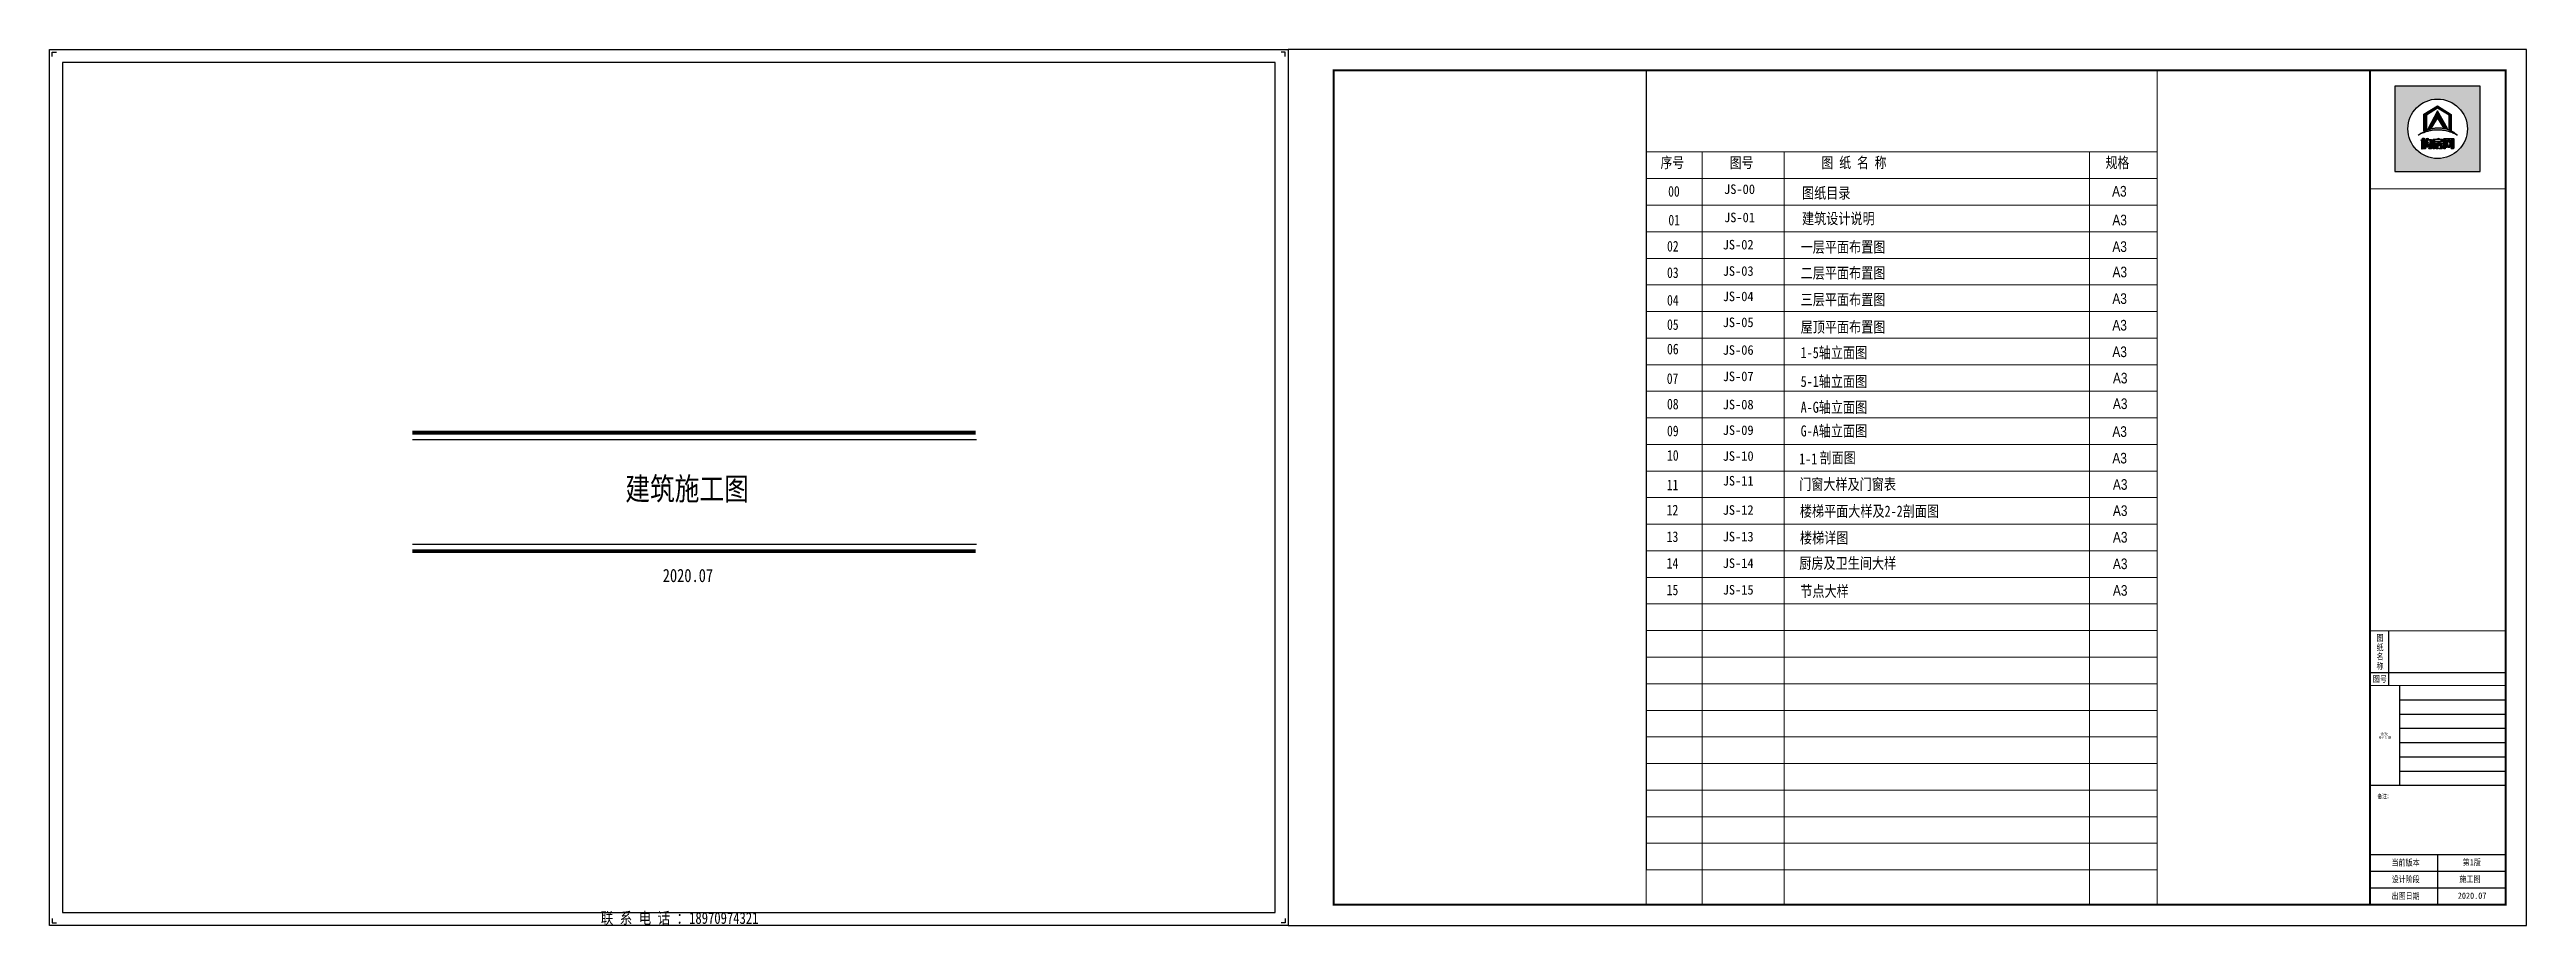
# Model space of a CAD drawing. Header units: millimetres. Extents: x -807114 to 146922, y -468455 to -61603.
# Drawn here: x -511051 to -426337, y -238672 to -208723 of the extents above; entities that cross this region are included whole.
import ezdxf
from ezdxf.enums import TextEntityAlignment as Align

# ---------------------------------------------------------------- set-up
doc = ezdxf.new("R2010")
doc.units = ezdxf.units.MM
doc.header["$LTSCALE"] = 1000
for name, color, linetype in [('PUB_TEXT', 3, 'Continuous'), ('PUB_TITLE', 4, 'Continuous'), ('TK', 7, 'Continuous'), ('标注', 7, 'Continuous'), ('标注1', 7, 'Continuous'), ('装饰天花', 3, 'Continuous')]:
    doc.layers.add(name, color=color, linetype=linetype)
doc.styles.add('HZ', font='', dxfattribs={"width": 0.8})
doc.styles.add('style2', font='', dxfattribs={"width": 0.8, "height": 250})
doc.styles.add('ZDBOX', font='simsun.ttc', dxfattribs={"width": 0.7})
doc.styles.add('宋体', font='simsun.ttc', dxfattribs={"width": 0.8})
doc.styles.get('HZ').set_extended_font_data('NSimSun')
doc.styles.get('style2').set_extended_font_data('SimSun')

msp = doc.modelspace()

# ---------------------------------------------------------------- texts
at = {"style": 'ZDBOX', "width": 0.8}
for s, height, p in [('图', 213.9, (-431344.6, -228838.5)), ('纸', 213.9, (-431344.6, -229161.2)), ('名', 213.9, (-431344.6, -229473)), ('图号', 213.92, (-431349, -230242.2)), ('称', 213.9, (-431344.6, -229800.9)), ('备注：', 142.62, (-431192.2, -234246.2)), ('联 系 电 话 ：18970974321 ', 396.131, (-489395.1, -238415.8))]:
    msp.add_text(s, height=height, dxfattribs=at).set_placement(p, align=Align.MIDDLE)
for s, p in [('设计阶段', (-430948.6, -237201.3)), ('当前版本', (-430948.6, -236630.8)), ('施工图', (-428628.6, -237191.5)), ('第1版', (-428516.9, -236621)), ('出图日期', (-430948.6, -237771.7)), ('2020.07', (-428684.5, -237762))]:
    msp.add_text(s, height=213.92, dxfattribs=at).set_placement(p)
at = {"layer": 'PUB_TEXT', "color": 8, "style": '宋体'}
msp.add_text('修改', height=90.66, dxfattribs=at).set_placement((-431330.2, -232169.5))
at = {"layer": 'PUB_TEXT', "color": 8, "style": '宋体', "width": 0.7}
msp.add_text('REVISION', height=90.66, dxfattribs=at).set_placement((-431379.7, -232318.2), align=Align.BOTTOM_LEFT)
at = {"layer": '标注', "color": 8, "style": 'style2', "width": 0.8}
for s, p in [('00', (-455692.7, -213751.5)), ('01', (-455683.6, -214734.7)), ('02', (-455730.3, -215628.7)), ('03', (-455730.3, -216532.5)), ('04', (-455730.3, -217475.6)), ('05', (-455730.3, -218307.5)), ('06', (-455730.3, -219144)), ('07', (-455738.5, -220153.6)), ('08', (-455730.3, -221024.9)), ('09', (-455730.3, -221944.1)), ('10', (-455730.3, -222780.5)), ('11', (-455738.5, -223790.2)), ('12', (-455741.1, -224651.6)), ('13', (-455741.1, -225560.8)), ('14', (-455741.1, -226469.9)), ('15', (-455741.1, -227379.1))]:
    msp.add_text(s, height=363.66, dxfattribs=at).set_placement(p)
at = {"layer": '标注', "color": 8, "lineweight": 0}
for s, height, style, width, p in [('JS-00', 327.29, 'style2', 0.95, (-453779.9, -213661.1)), ('图纸目录', 379.34, 'HZ', 0.8, (-451113, -213816.2)), ('JS-01', 327.29, 'style2', 0.95, (-453779.9, -214625.3)), ('建筑设计说明', 379.34, 'style2', 0.8, (-451113, -214690.5)), ('JS-02', 327.29, 'style2', 0.95, (-453826.6, -215557.6)), ('一层平面布置图', 379.34, 'style2', 0.8, (-451159.8, -215664.6)), ('JS-03', 327.29, 'style2', 0.95, (-453826.6, -216458.9)), ('二层平面布置图', 379.34, 'style2', 0.8, (-451159.8, -216551.2)), ('JS-04', 327.29, 'style2', 0.95, (-453826.6, -217325.5)), ('三层平面布置图', 379.34, 'style2', 0.8, (-451159.8, -217460.4)), ('JS-05', 327.29, 'style2', 0.95, (-453826.6, -218212.2)), ('屋顶平面布置图', 379.34, 'style2', 0.8, (-451159.8, -218399.7)), ('JS-06', 327.29, 'style2', 0.95, (-453826.6, -219159.6)), ('1-5轴立面图', 379.34, 'style2', 0.8, (-451159.8, -219274.9)), ('JS-07', 327.29, 'style2', 0.95, (-453826.6, -220060.6)), ('5-1轴立面图', 379.34, 'style2', 0.8, (-451159.8, -220259.2)), ('JS-08', 327.29, 'style2', 0.95, (-453826.6, -221023.2)), ('A-G轴立面图', 379.34, 'style2', 0.8, (-451159.8, -221143.1)), ('JS-09', 327.29, 'style2', 0.95, (-453826.6, -221900)), ('G-A轴立面图', 379.34, 'style2', 0.8, (-451159.8, -221952.9)), ('JS-10', 327.29, 'style2', 0.95, (-453826.6, -222784)), ('1-1', 379.34, 'style2', 0.8, (-451211.1, -222907.4)), ('剖面图', 379.34, 'style2', 0.8, (-450515.1, -222868.1)), ('JS-11', 327.29, 'style2', 0.95, (-453826.6, -223630.2)), ('门窗大样及门窗表', 379.34, 'style2', 0.8, (-451211.1, -223777.2)), ('JS-12', 327.29, 'style2', 0.95, (-453826.6, -224630.3)), ('楼梯平面大样及2-2剖面图', 379.342, 'style2', 0.8, (-451187, -224694.9)), ('JS-13', 327.29, 'style2', 0.95, (-453826.6, -225539.5)), ('楼梯详图', 379.34, 'style2', 0.8, (-451183.3, -225606.7)), ('JS-14', 327.29, 'style2', 0.95, (-453826.6, -226448.6)), ('厨房及卫生间大样', 379.34, 'style2', 0.8, (-451205.5, -226474.1)), ('JS-15', 327.29, 'style2', 0.95, (-453826.6, -227357.7)), ('节点大样', 379.34, 'style2', 0.8, (-451171.6, -227433.4))]:
    msp.add_text(s, height=height, dxfattribs=dict(at, style=style, width=width)).set_placement(p)
at = {"layer": '标注', "color": 8, "lineweight": 0, "attachment_point": 1, "style": 'style2'}
for s, insert, char_height, width in [('{\\fSimSun|b0|i0|c134|p32;序号}', (-455952.7, -212401.8), 370.932, 5171.248), ('{\\fSimSun|b0|i0|c134|p32;图号}', (-453586.2, -212401.8), 370.932, 5171.248), ('{\\fSimSun|b0|i0|c134|p54;图 纸 名 称}', (-450448.3, -212401.8), 370.932, 5171.248), ('{\\fSimSun|b0|i0|c134|p32;规格}', (-440730.7, -212401.8), 370.932, 5171.248), ('{\\fArial|b0|i0|c0|p32;A3}', (-440508.1, -213386.3), 363.659, 1019.661), ('{\\fArial|b0|i0|c0|p32;A3}', (-440498.9, -214369.5), 363.659, 1019.661), ('{\\fArial|b0|i0|c0|p32;A3}', (-440498.9, -215278.7), 363.659, 1019.661), ('{\\fArial|b0|i0|c0|p32;A3}', (-440494.5, -216146.7), 363.659, 1019.661), ('{\\fArial|b0|i0|c0|p32;A3}', (-440498.9, -217057.2), 363.659, 1019.661), ('{\\fArial|b0|i0|c0|p32;A3}', (-440498.9, -217966.3), 363.659, 1019.661), ('{\\fArial|b0|i0|c0|p32;A3}', (-440498.9, -218875.5), 363.659, 1019.661), ('{\\fArial|b0|i0|c0|p32;A3}', (-440480.5, -219775.9), 363.659, 1019.661), ('{\\fArial|b0|i0|c0|p32;A3}', (-440480.5, -220652.1), 363.659, 1019.661), ('{\\fArial|b0|i0|c0|p32;A3}', (-440498.9, -221602.9), 363.659, 1019.661), ('{\\fArial|b0|i0|c0|p32;A3}', (-440498.9, -222512.1), 363.659, 1019.661), ('{\\fArial|b0|i0|c0|p32;A3}', (-440480.5, -223412.5), 363.659, 1019.661), ('{\\fArial|b0|i0|c0|p32;A3}', (-440480.5, -224307.4), 363.659, 1019.661), ('{\\fArial|b0|i0|c0|p32;A3}', (-440480.5, -225216.5), 363.659, 1019.661), ('{\\fArial|b0|i0|c0|p32;A3}', (-440480.5, -226125.7), 363.659, 1019.661), ('{\\fArial|b0|i0|c0|p32;A3}', (-440480.5, -227034.8), 363.659, 1019.661)]:
    msp.add_mtext(s, dxfattribs=dict(at, insert=insert, char_height=char_height, width=width))
at = {"layer": '标注', "color": 4, "insert": (-491360.8, -223354.8), "char_height": 774.7, "width": 27666.176, "attachment_point": 1, "style": 'style2'}
msp.add_mtext('建筑施工图\\P  ', dxfattribs=at)
at = {"layer": '标注', "color": 8, "insert": (-490078.2, -226479.2), "char_height": 451.91, "width": 16138.603, "attachment_point": 1, "style": 'style2'}
msp.add_mtext('2020.07', dxfattribs=at)

# ---------------------------------------------------------------- blocks, each defined once
blk = doc.blocks.new('sadasfafa')
h = blk.add_hatch(color=252)
h.dxf.hatch_style = 1
h.paths.add_polyline_path([(1853311, -2488040), (1853311, -2490368), (1855639, -2490368), (1855639, -2488040)])
h.paths.add_polyline_path([(1855286, -2489204, 1), (1853664, -2489204, 1)], flags=16)
edge = h.paths.add_edge_path(flags=0)
edge.add_spline(control_points=[(1853945, -2489376), (1853935, -2489385), (1854022, -2489327), (1854064, -2489324), (1854178, -2489280), (1854273, -2489257), (1854375, -2489242), (1854470, -2489236), (1854555, -2489239), (1854630, -2489250), (1854700, -2489259), (1854781, -2489280), (1854854, -2489303), (1854917, -2489335), (1854967, -2489354), (1854993, -2489368), (1855014, -2489382), (1854982, -2489354), (1854965, -2489332), (1854910, -2489297), (1854854, -2489260), (1854784, -2489234), (1854713, -2489206), (1854640, -2489189), (1854569, -2489179), (1854497, -2489176), (1854414, -2489178), (1854321, -2489198), (1854229, -2489222), (1854147, -2489257), (1854080, -2489292), (1854021, -2489325), (1853977, -2489352), (1853953, -2489369), (1853945, -2489376)], knot_values=[0, 0, 0, 0, 114.670179, 423.637006, 763.89867, 1083.683754, 1343.405239, 1688.07646, 1952.326814, 2113.699055, 2375.693807, 2595.188681, 2872.839541, 3068.155951, 3238.592156, 3348.056762, 3361.095167, 3431.805845, 3527.265261, 3733.200323, 3952.805082, 4160.23278, 4398.128766, 4650.488133, 4837.16968, 5050.428326, 5308.684497, 5588.159898, 5913.430939, 6163.12325, 6398.139207, 6601.625078, 6772.549769, 6871.149972, 6871.149972, 6871.149972, 6871.149972], degree=3, periodic=1)
h.paths.add_polyline_path([(1854530, -2489580), (1854534, -2489580), (1854534, -2489603), (1854618, -2489603), (1854618, -2489621), (1854481, -2489621), (1854481, -2489650), (1854589, -2489650), (1854599, -2489656), (1854606, -2489666), (1854606, -2489733), (1854600, -2489742), (1854590, -2489750), (1854506, -2489750), (1854514, -2489740), (1854518, -2489731), (1854552, -2489731), (1854558, -2489728), (1854560, -2489721), (1854560, -2489675), (1854558, -2489670), (1854553, -2489667), (1854481, -2489667), (1854481, -2489750), (1854436, -2489750), (1854436, -2489626), (1854433, -2489621), (1854406, -2489621), (1854406, -2489603), (1854488, -2489603), (1854488, -2489590)], flags=0)
h.paths.add_polyline_path([(1854486, -2489468), (1854506, -2489461), (1854506, -2489485), (1854510, -2489489), (1854601, -2489489), (1854609, -2489494), (1854615, -2489502), (1854615, -2489556), (1854607, -2489564), (1854599, -2489569), (1854401, -2489569), (1854394, -2489573), (1854394, -2489750), (1854349, -2489750), (1854349, -2489504), (1854355, -2489495), (1854367, -2489489), (1854462, -2489489), (1854462, -2489474)], flags=0)
h.paths.add_polyline_path([(1854394, -2489554), (1854394, -2489512), (1854404, -2489506), (1854562, -2489506), (1854570, -2489513), (1854570, -2489554)], flags=0)
h.paths.add_polyline_path([(1854214, -2489569), (1854203, -2489632), (1854193, -2489683), (1854194, -2489689), (1854218, -2489689), (1854220, -2489683), (1854214, -2489633), (1854254, -2489614), (1854263, -2489686), (1854263, -2489700), (1854255, -2489709), (1854159, -2489709), (1854150, -2489702), (1854148, -2489692), (1854173, -2489569)], flags=0)
h.paths.add_polyline_path([(1854187, -2489466), (1854213, -2489458), (1854207, -2489496), (1854296, -2489496), (1854305, -2489498), (1854312, -2489505), (1854314, -2489513), (1854314, -2489733), (1854310, -2489741), (1854301, -2489750), (1854231, -2489750), (1854238, -2489741), (1854243, -2489730), (1854261, -2489730), (1854268, -2489727), (1854270, -2489720), (1854270, -2489531), (1854270, -2489526), (1854267, -2489521), (1854260, -2489516), (1854202, -2489516), (1854201, -2489534), (1854196, -2489558), (1854150, -2489558), (1854159, -2489535), (1854165, -2489504), (1854167, -2489471)], flags=0)
h.paths.add_polyline_path([(1854140, -2489544), (1854140, -2489750), (1854114, -2489750), (1854114, -2489544)], flags=0)
h.paths.add_polyline_path([(1854056, -2489544), (1854053, -2489750), (1854031, -2489750), (1854031, -2489544)], flags=0)
h.paths.add_polyline_path([(1854107, -2489459), (1854107, -2489508), (1854139, -2489508), (1854139, -2489527), (1854107, -2489527), (1854107, -2489750), (1854062, -2489750), (1854062, -2489527), (1854029, -2489527), (1854029, -2489508), (1854062, -2489508), (1854062, -2489459)], flags=0)
h.paths.add_polyline_path([(1854209, -2489211), (1854471, -2488714), (1854743, -2489200), (1854618, -2489155), (1854470, -2488913), (1854318, -2489172)], flags=0)
h.paths.add_polyline_path([(1854102, -2488808), (1854470, -2488575), (1854848, -2488810), (1854848, -2489247), (1854790, -2489223), (1854790, -2488832), (1854471, -2488643), (1854168, -2488829), (1854168, -2489231), (1854102, -2489257)], flags=0)
h.paths.add_polyline_path([(1854685, -2489750), (1854641, -2489750), (1854641, -2489488), (1854641, -2489484), (1854646, -2489475), (1854656, -2489467), (1854898, -2489467), (1854907, -2489471), (1854916, -2489478), (1854916, -2489731), (1854908, -2489743), (1854902, -2489750), (1854847, -2489750), (1854858, -2489732), (1854866, -2489731), (1854869, -2489724), (1854869, -2489718), (1854867, -2489718), (1854836, -2489718), (1854826, -2489684), (1854814, -2489718), (1854746, -2489718), (1854736, -2489684), (1854722, -2489718), (1854689, -2489718), (1854689, -2489709), (1854691, -2489709), (1854720, -2489621), (1854685, -2489512)], flags=0)
h.paths.add_polyline_path([(1854779, -2489518), (1854809, -2489621), (1854781, -2489709), (1854777, -2489709), (1854750, -2489621), (1854775, -2489518)], flags=0)
h = blk.add_hatch(color=7)
h.dxf.hatch_style = 1
h.paths.add_polyline_path([(1854102, -2489257), (1854168, -2489231), (1854168, -2488829), (1854471, -2488643), (1854790, -2488832), (1854790, -2489223), (1854848, -2489247), (1854848, -2488810), (1854470, -2488575), (1854102, -2488808)])
h = blk.add_hatch(color=7)
h.dxf.hatch_style = 1
h.paths.add_polyline_path([(1854318, -2489172), (1854470, -2488913), (1854618, -2489155), (1854743, -2489200), (1854471, -2488714), (1854209, -2489211)])
h = blk.add_hatch(color=7)
h.dxf.hatch_style = 1
edge = h.paths.add_edge_path()
edge.add_spline(control_points=[(1853945, -2489376), (1853953, -2489369), (1853977, -2489352), (1854021, -2489325), (1854080, -2489292), (1854147, -2489257), (1854229, -2489222), (1854321, -2489198), (1854414, -2489178), (1854497, -2489176), (1854569, -2489179), (1854640, -2489189), (1854713, -2489206), (1854784, -2489234), (1854854, -2489260), (1854910, -2489297), (1854965, -2489332), (1854982, -2489354), (1855014, -2489382), (1854993, -2489368), (1854967, -2489354), (1854917, -2489335), (1854854, -2489303), (1854781, -2489280), (1854700, -2489259), (1854630, -2489250), (1854555, -2489239), (1854470, -2489236), (1854375, -2489242), (1854273, -2489257), (1854178, -2489280), (1854064, -2489324), (1854022, -2489327), (1853935, -2489385), (1853945, -2489376)], knot_values=[0, 0, 0, 0, 98.600203, 269.524894, 473.010766, 708.026723, 957.719033, 1282.990074, 1562.465475, 1820.721647, 2033.980292, 2220.661839, 2473.021206, 2710.917192, 2918.34489, 3137.949649, 3343.884711, 3439.344127, 3510.054805, 3523.09321, 3632.557816, 3802.994021, 3998.310431, 4275.961291, 4495.456165, 4757.450917, 4918.823158, 5183.073513, 5527.744733, 5787.466218, 6107.251302, 6447.512966, 6756.479793, 6871.149972, 6871.149972, 6871.149972, 6871.149972], degree=3, periodic=1)
h = blk.add_hatch(color=7)
h.dxf.hatch_style = 1
h.paths.add_polyline_path([(1854062, -2489459), (1854062, -2489508), (1854029, -2489508), (1854029, -2489527), (1854062, -2489527), (1854062, -2489750), (1854107, -2489750), (1854107, -2489527), (1854139, -2489527), (1854139, -2489508), (1854107, -2489508), (1854107, -2489459)])
h = blk.add_hatch(color=7)
h.dxf.hatch_style = 1
h.paths.add_polyline_path([(1854031, -2489544), (1854031, -2489750), (1854053, -2489750), (1854056, -2489544)])
h = blk.add_hatch(color=7)
h.dxf.hatch_style = 1
h.paths.add_polyline_path([(1854114, -2489544), (1854114, -2489750), (1854140, -2489750), (1854140, -2489544)])
h = blk.add_hatch(color=7)
h.dxf.hatch_style = 1
h.paths.add_polyline_path([(1854173, -2489569), (1854148, -2489692), (1854150, -2489702), (1854159, -2489709), (1854255, -2489709), (1854263, -2489700), (1854263, -2489686), (1854254, -2489614), (1854214, -2489633), (1854220, -2489683), (1854218, -2489689), (1854194, -2489689), (1854193, -2489683), (1854203, -2489632), (1854214, -2489569)])
h = blk.add_hatch(color=7)
h.dxf.hatch_style = 1
h.paths.add_polyline_path([(1854167, -2489471), (1854165, -2489504), (1854159, -2489535), (1854150, -2489558), (1854196, -2489558), (1854201, -2489534), (1854202, -2489516), (1854260, -2489516), (1854267, -2489521), (1854270, -2489526), (1854270, -2489531), (1854270, -2489720), (1854268, -2489727), (1854261, -2489730), (1854243, -2489730), (1854238, -2489741), (1854231, -2489750), (1854301, -2489750), (1854310, -2489741), (1854314, -2489733), (1854314, -2489513), (1854312, -2489505), (1854305, -2489498), (1854296, -2489496), (1854207, -2489496), (1854213, -2489458), (1854187, -2489466)])
h = blk.add_hatch(color=7)
h.dxf.hatch_style = 1
h.paths.add_polyline_path([(1854462, -2489474), (1854462, -2489489), (1854367, -2489489), (1854355, -2489495), (1854349, -2489504), (1854349, -2489750), (1854394, -2489750), (1854394, -2489573), (1854401, -2489569), (1854599, -2489569), (1854607, -2489564), (1854615, -2489556), (1854615, -2489502), (1854609, -2489494), (1854601, -2489489), (1854510, -2489489), (1854506, -2489485), (1854506, -2489461), (1854486, -2489468)])
h.paths.add_polyline_path([(1854394, -2489554), (1854394, -2489512), (1854404, -2489506), (1854562, -2489506), (1854570, -2489513), (1854570, -2489554)], flags=16)
h = blk.add_hatch(color=7)
h.dxf.hatch_style = 1
h.paths.add_polyline_path([(1854488, -2489590), (1854488, -2489603), (1854406, -2489603), (1854406, -2489621), (1854433, -2489621), (1854436, -2489626), (1854436, -2489750), (1854481, -2489750), (1854481, -2489667), (1854553, -2489667), (1854558, -2489670), (1854560, -2489675), (1854560, -2489721), (1854558, -2489728), (1854552, -2489731), (1854518, -2489731), (1854514, -2489740), (1854506, -2489750), (1854590, -2489750), (1854600, -2489742), (1854606, -2489733), (1854606, -2489666), (1854599, -2489656), (1854589, -2489650), (1854481, -2489650), (1854481, -2489621), (1854618, -2489621), (1854618, -2489603), (1854534, -2489603), (1854534, -2489580), (1854530, -2489580)])
h = blk.add_hatch(color=7)
h.dxf.hatch_style = 1
h.paths.add_polyline_path([(1854685, -2489512), (1854685, -2489493), (1854693, -2489483), (1854862, -2489483), (1854869, -2489491), (1854869, -2489724), (1854866, -2489731), (1854858, -2489732), (1854847, -2489750), (1854902, -2489750), (1854908, -2489743), (1854916, -2489731), (1854916, -2489478), (1854907, -2489471), (1854898, -2489467), (1854656, -2489467), (1854646, -2489475), (1854641, -2489484), (1854641, -2489488), (1854641, -2489750), (1854685, -2489750)])
h = blk.add_hatch(color=7)
h.dxf.hatch_style = 1
h.paths.add_polyline_path([(1854866, -2489709), (1854840, -2489621), (1854866, -2489512), (1854836, -2489512), (1854824, -2489558), (1854808, -2489512), (1854745, -2489512), (1854734, -2489557), (1854719, -2489512), (1854689, -2489512), (1854720, -2489621), (1854691, -2489709), (1854689, -2489709), (1854689, -2489710), (1854689, -2489718), (1854722, -2489718), (1854736, -2489684), (1854746, -2489718), (1854814, -2489718), (1854826, -2489684), (1854836, -2489718), (1854867, -2489718), (1854867, -2489709)])
h.paths.add_polyline_path([(1854779, -2489518), (1854809, -2489621), (1854781, -2489709), (1854777, -2489709), (1854750, -2489621), (1854775, -2489518)], flags=16)
for points in [[(1855639, -2488040), (1853311, -2488040), (1853311, -2490368), (1855639, -2490368)], [(1854102, -2489257), (1854102, -2488808), (1854470, -2488575), (1854848, -2488810), (1854848, -2489247), (1854790, -2489223), (1854790, -2488832), (1854471, -2488643), (1854168, -2488829), (1854168, -2489231)], [(1854209, -2489211), (1854318, -2489172), (1854470, -2488913), (1854618, -2489155), (1854743, -2489200), (1854471, -2488714)], [(1854062, -2489459), (1854107, -2489459), (1854107, -2489508), (1854139, -2489508), (1854139, -2489527), (1854107, -2489527), (1854107, -2489750), (1854062, -2489750), (1854062, -2489527), (1854029, -2489527), (1854029, -2489508), (1854062, -2489508)], [(1854056, -2489544), (1854031, -2489544), (1854031, -2489750), (1854053, -2489750)], [(1854114, -2489544), (1854140, -2489544), (1854140, -2489750), (1854114, -2489750)], [(1854462, -2489474), (1854486, -2489468), (1854506, -2489461), (1854506, -2489485), (1854510, -2489489), (1854601, -2489489), (1854609, -2489494), (1854615, -2489502), (1854615, -2489556), (1854607, -2489564), (1854599, -2489569), (1854401, -2489569), (1854394, -2489573), (1854394, -2489750), (1854349, -2489750), (1854349, -2489504), (1854355, -2489495), (1854367, -2489489), (1854462, -2489489)], [(1854394, -2489554), (1854570, -2489554), (1854570, -2489513), (1854562, -2489506), (1854404, -2489506), (1854394, -2489512)], [(1854488, -2489590), (1854530, -2489580), (1854534, -2489580), (1854534, -2489603), (1854618, -2489603), (1854618, -2489621), (1854481, -2489621), (1854481, -2489650), (1854589, -2489650), (1854599, -2489656), (1854606, -2489666), (1854606, -2489733), (1854600, -2489742), (1854590, -2489750), (1854506, -2489750), (1854514, -2489740), (1854518, -2489731), (1854552, -2489731), (1854558, -2489728), (1854560, -2489721), (1854560, -2489675), (1854558, -2489670), (1854553, -2489667), (1854481, -2489667), (1854481, -2489750), (1854436, -2489750), (1854436, -2489626), (1854433, -2489621), (1854406, -2489621), (1854406, -2489603), (1854488, -2489603)], [(1854641, -2489750), (1854641, -2489488), (1854641, -2489484), (1854646, -2489475), (1854656, -2489467), (1854898, -2489467), (1854907, -2489471), (1854916, -2489478), (1854916, -2489731), (1854908, -2489743), (1854902, -2489750), (1854847, -2489750), (1854858, -2489732), (1854866, -2489731), (1854869, -2489724), (1854869, -2489491), (1854862, -2489483), (1854693, -2489483), (1854685, -2489493), (1854685, -2489750)], [(1854775, -2489518), (1854779, -2489518), (1854809, -2489621), (1854781, -2489709), (1854777, -2489709), (1854750, -2489621)]]:
    blk.add_lwpolyline(points, close=True)
for points in [[(1854173, -2489569), (1854214, -2489569), (1854203, -2489632), (1854193, -2489683), (1854194, -2489689), (1854218, -2489689), (1854220, -2489683), (1854214, -2489633), (1854254, -2489614), (1854263, -2489686), (1854263, -2489700), (1854255, -2489709), (1854159, -2489709), (1854150, -2489702), (1854148, -2489692), (1854173, -2489569)], [(1854167, -2489471), (1854187, -2489466), (1854213, -2489458), (1854207, -2489496), (1854296, -2489496), (1854305, -2489498), (1854312, -2489505), (1854314, -2489513), (1854314, -2489733), (1854310, -2489741), (1854301, -2489750), (1854231, -2489750), (1854238, -2489741), (1854243, -2489730), (1854261, -2489730), (1854268, -2489727), (1854270, -2489720), (1854270, -2489531), (1854270, -2489526), (1854267, -2489521), (1854260, -2489516), (1854202, -2489516), (1854201, -2489534), (1854196, -2489558), (1854150, -2489558), (1854150, -2489558), (1854159, -2489535), (1854165, -2489504), (1854167, -2489471)], [(1854866, -2489709), (1854866, -2489709), (1854867, -2489709), (1854867, -2489718), (1854836, -2489718), (1854826, -2489684), (1854814, -2489718), (1854746, -2489718), (1854736, -2489684), (1854722, -2489718), (1854689, -2489718), (1854689, -2489710), (1854689, -2489709), (1854691, -2489709), (1854720, -2489621), (1854689, -2489512)]]:
    blk.add_lwpolyline(points)
at = {"color": 7}
blk.add_lwpolyline([(1854689, -2489512), (1854719, -2489512), (1854734, -2489557), (1854745, -2489512), (1854808, -2489512), (1854824, -2489558), (1854836, -2489512), (1854866, -2489512), (1854840, -2489621), (1854866, -2489709)], dxfattribs=at)
blk.add_circle((1854475, -2489204), 811)
at = {"start_tangent": (-0.74079, -0.671736), "end_tangent": (-0.74079, -0.671736)}
blk.add_spline([(1853945, -2489376), (1853977, -2489357), (1854071, -2489318), (1854178, -2489282), (1854280, -2489257), (1854365, -2489245), (1854479, -2489238), (1854566, -2489241), (1854619, -2489248), (1854704, -2489261), (1854775, -2489279), (1854861, -2489308), (1854920, -2489335), (1854972, -2489357), (1855003, -2489375), (1855007, -2489377), (1854990, -2489361), (1854968, -2489339), (1854913, -2489299), (1854851, -2489261), (1854787, -2489235), (1854714, -2489208), (1854633, -2489189), (1854572, -2489180), (1854501, -2489177), (1854416, -2489181), (1854326, -2489198), (1854222, -2489227), (1854146, -2489259), (1854077, -2489294), (1854019, -2489327), (1853971, -2489357), (1853945, -2489376)], degree=3, dxfattribs=at)

# ---------------------------------------------------------------- linework, layer by layer
at = {"color": 2, "lineweight": 0}
for p, q in [((-456438.7, -237959.1), (-456438.7, -209435.8)), ((-456436.3, -236771.9), (-456436.3, -209435.8)), ((-438962.1, -209435.8), (-438962.1, -237959.1))]:
    msp.add_line(p, q, dxfattribs=at)
for p, q in [((-431043, -230471.8), (-431043, -228599.9)), ((-431684.8, -230026.1), (-427049.8, -230026.1))]:
    msp.add_line(p, q)
at = {"const_width": 35.7}
for points in [[(-431684.8, -213486.8), (-427049.8, -213486.8)], [(-431684.8, -228599.9), (-427049.8, -228599.9)], [(-431684.8, -230471.8), (-427049.8, -230471.8)], [(-431684.8, -233878.9), (-427049.8, -233878.9)]]:
    msp.add_lwpolyline(points, dxfattribs=at)
at = {"layer": 'PUB_TITLE'}
for p, q in [((-431684.8, -236247.7), (-427049.8, -236247.7)), ((-429367.3, -237959.1), (-429367.3, -236247.7)), ((-431684.8, -236818.2), (-427049.8, -236818.2)), ((-431684.8, -237388.7), (-427049.8, -237388.7)), ((-468786.7, -238579.3), (-468926.7, -238579.3)), ((-468786.7, -238438.9), (-468786.7, -238579.3))]:
    msp.add_line(p, q, dxfattribs=at)
for points in [[(-511051.2, -208722.6), (-468693.8, -208722.6), (-468693.8, -238672.2), (-511051.2, -238672.2)], [(-468693.8, -238672.2), (-426336.7, -238672.2), (-426336.7, -208722.8), (-468693.8, -208722.8)], [(-467131.1, -237959.1), (-427049.8, -237959.1), (-427049.8, -209435.8), (-467131.1, -209435.8)]]:
    msp.add_lwpolyline(points, close=True, dxfattribs=at)
at = {"layer": 'PUB_TITLE', "const_width": 71.3}
msp.add_lwpolyline([(-467131.1, -237959.1), (-427049.8, -237959.1), (-427049.8, -209435.8), (-467131.1, -209435.8)], close=True, dxfattribs=at)
msp.add_lwpolyline([(-431684.8, -237959.1), (-431684.8, -209435.8)], dxfattribs=at)
at = {"layer": 'PUB_TITLE'}
msp.add_lwpolyline([(-431684.8, -233878.9), (-427049.8, -233878.9)], dxfattribs=at)
for points in [[(-430676.3, -230471.8), (-430676.3, -230471.8), (-430676.3, -233857.5), (-430676.3, -233857.5)], [(-430676.3, -230958.5), (-430676.3, -230958.5), (-427975.2, -230958.5), (-427049.8, -230958.5)], [(-430676.3, -231445.2), (-430676.3, -231445.2), (-427975.2, -231445.2), (-427049.8, -231445.2)], [(-430676.3, -231932), (-430676.3, -231932), (-427975.2, -231932), (-427049.8, -231932)], [(-430676.3, -232418.7), (-430676.3, -232418.7), (-427975.2, -232418.7), (-427049.8, -232418.7)], [(-430676.3, -232905.4), (-430676.3, -232905.4), (-427975.2, -232905.4), (-427049.8, -232905.4)], [(-430676.3, -233392.1), (-430676.3, -233392.1), (-427975.2, -233392.1), (-427049.8, -233392.1)]]:
    msp.add_open_spline(points, degree=3, dxfattribs=at)
at = {"layer": 'TK', "color": 1}
for p, q in [((-510958.2, -208815.5), (-510818.3, -208815.5)), ((-510958.2, -208955.9), (-510958.2, -208815.5)), ((-468786.7, -208815.5), (-468926.7, -208815.5)), ((-468786.7, -208955.9), (-468786.7, -208815.5)), ((-510958.2, -238438.9), (-510958.2, -238579.3)), ((-510958.2, -238579.3), (-510818.3, -238579.3))]:
    msp.add_line(p, q, dxfattribs=at)
at = {"layer": 'TK', "color": 4}
msp.add_lwpolyline([(-469135.2, -238230.8), (-469135.2, -209163.9), (-510609.8, -209163.9), (-510609.8, -238230.8)], close=True, dxfattribs=at)
at = {"layer": '标注1', "color": 4, "lineweight": 0}
for p, q in [((-456438.7, -212224.9), (-438962.1, -212224.9)), ((-454530.4, -213134.1), (-454530.4, -212224.9)), ((-451723.2, -213134.1), (-451723.2, -212224.9)), ((-441282, -213134.1), (-441282, -212224.9)), ((-456438.7, -213134.1), (-438962.1, -213134.1)), ((-454530.4, -215861.5), (-454530.4, -213134.1)), ((-451723.2, -216770.6), (-451723.2, -213134.1)), ((-441282, -215861.5), (-441282, -213134.1)), ((-456438.7, -214043.2), (-438962.1, -214043.2)), ((-456438.7, -214952.3), (-438962.1, -214952.3)), ((-456438.7, -215861.5), (-438962.1, -215861.5)), ((-454530.4, -237959.1), (-454530.4, -215845.8)), ((-441282, -237959.1), (-441282, -215861.5)), ((-456438.7, -216770.6), (-438962.1, -216770.6)), ((-451723.2, -237959.1), (-451723.2, -216770.6)), ((-456438.7, -217679.8), (-438962.1, -217679.8)), ((-456438.7, -218588.9), (-438962.1, -218588.9)), ((-456438.7, -219498.1), (-438962.1, -219498.1)), ((-456438.7, -219498.1), (-438962.1, -219498.1)), ((-456442.2, -220407.2), (-438965.6, -220407.2)), ((-456442.2, -220407.2), (-438965.6, -220407.2)), ((-456438.7, -221316.3), (-438962.1, -221316.3)), ((-456438.7, -221316.3), (-438962.1, -221316.3)), ((-456438.7, -222225.5), (-438962.1, -222225.5)), ((-456438.7, -222225.5), (-438962.1, -222225.5)), ((-456438.7, -223134.6), (-438962.1, -223134.6)), ((-456438.7, -223134.7), (-438962.1, -223134.7)), ((-456438.7, -224043.8), (-438962.1, -224043.8)), ((-456438.7, -224043.8), (-438962.1, -224043.8)), ((-456438.7, -224953), (-438962.1, -224953)), ((-456438.7, -225862.1), (-438962.1, -225862.1)), ((-456438.7, -225862.1), (-438962.1, -225862.1)), ((-456438.7, -226771.3), (-438962.1, -226771.3)), ((-456438.7, -227680.4), (-438962.1, -227680.4)), ((-456438.7, -228589.6), (-438962.1, -228589.6)), ((-456438.7, -229498.7), (-438962.1, -229498.7)), ((-456438.7, -230407.9), (-438962.1, -230407.9)), ((-438962.1, -231317), (-456438.7, -231317)), ((-456438.7, -232226.1), (-438962.1, -232226.1)), ((-456438.7, -233135.3), (-438962.1, -233135.3)), ((-456438.7, -233135.3), (-438962.1, -233135.3)), ((-456438.7, -234044.4), (-438962.1, -234044.4)), ((-456438.7, -234953.6), (-438962.1, -234953.6)), ((-456438.7, -235862.7), (-438962.1, -235862.7)), ((-456438.7, -236771.9), (-438962.1, -236771.9))]:
    msp.add_line(p, q, dxfattribs=at)
at = {"layer": '装饰天花', "color": 3}
for p, q in [((-498639.5, -222059.8), (-479345.9, -222059.8)), ((-498639.5, -225638.5), (-479345.9, -225638.5))]:
    msp.add_line(p, q, dxfattribs=at)
at = {"layer": '装饰天花', "color": 3, "const_width": 129.1}
for points in [[(-498644, -221821.2), (-479380, -221821.2)], [(-498644, -225877), (-479380, -225877)]]:
    msp.add_lwpolyline(points, dxfattribs=at)

# ---------------------------------------------------------------- block references
at = {"xscale": 1.254, "yscale": 1.254, "zscale": 1.254}
msp.add_blockref('sadasfafa', (-2754886.8, 2910030), dxfattribs=at)

msp.set_redraw_order([(e.dxf.handle, doc.entitydb.next_handle()) for e in msp.query("TEXT MTEXT ATTDEF DIMENSION ARC_DIMENSION")])  # texts and dimensions are drawn at this point

doc.saveas('drawing.dxf')
